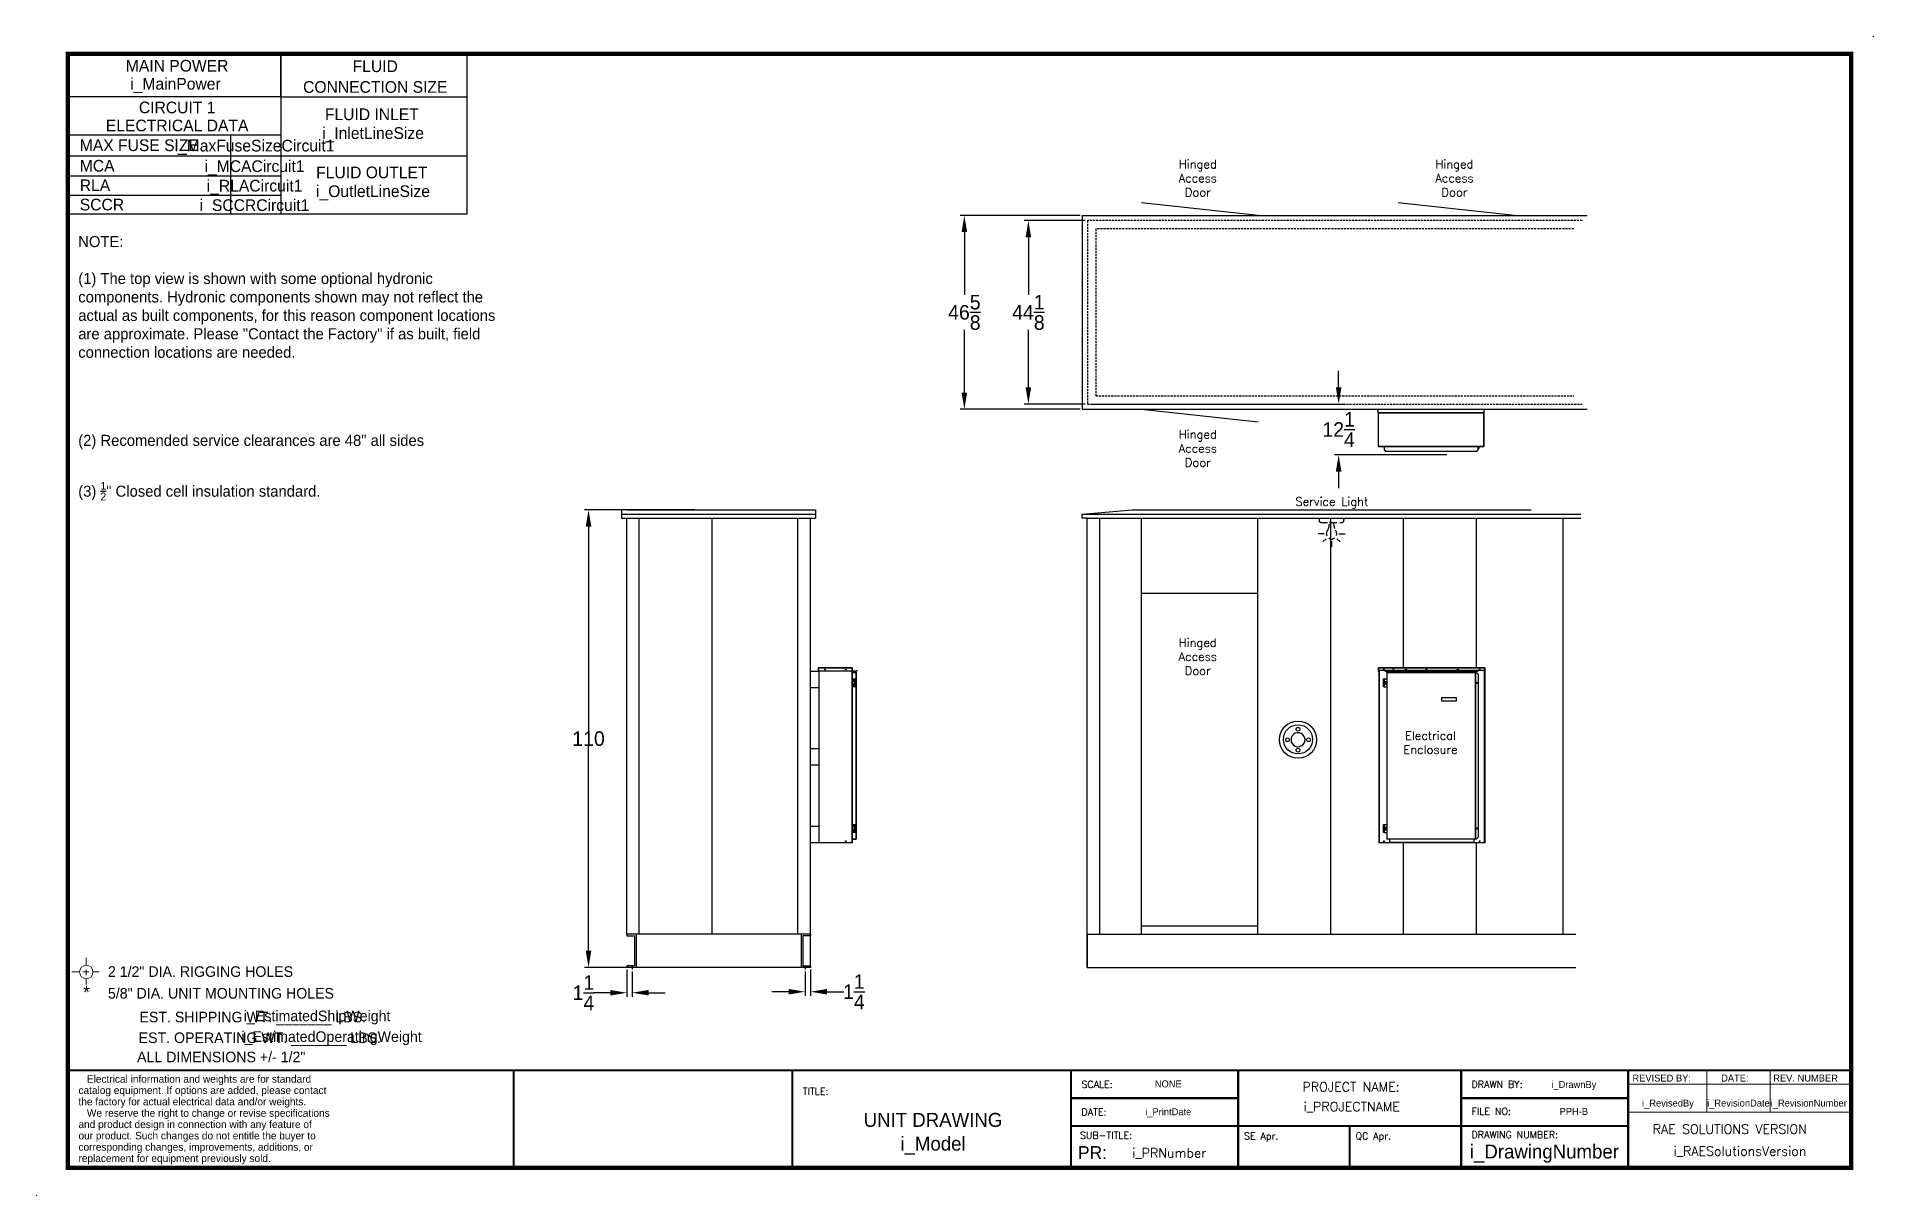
# Model space of a CAD drawing. Header units: inches. Extents: x 2163 to 2605, y 1222 to 1501.
import ezdxf
from ezdxf.enums import TextEntityAlignment as Align

# ---------------------------------------------------------------- set-up
doc = ezdxf.new("R2010")
doc.units = ezdxf.units.IN
doc.header["$MEASUREMENT"] = 0
doc.header["$PDSIZE"] = -1
doc.linetypes.add('HIDDENX2', pattern=[0.75, 0.5, -0.25])
doc.styles.add('SIMPLEX', font='SIMPLEX')
doc.styles.add('TCF_DIMENSION', font='simplex.shx')
doc.dimstyles.new('General Dimension', dxfattribs={"dimtxt": 3.5, "dimasz": 4, "dimexe": 1, "dimexo": 0.5, "dimgap": 0.09, "dimtad": 0, "dimtih": 1, "dimtoh": 1, "dimdec": 3, "dimzin": 0, "dimdsep": 46, "dimlunit": 5, "dimtxsty": 'Standard', "dimcen": 0.09, "dimadec": 0, "dimazin": 0, "dimtfac": 1, "dimtdec": 3, "dimtofl": 0, "dimtmove": 0, "dimatfit": 3, "dimfxl": 1, "dimtolj": 1, "dimtzin": 0, "dimarcsym": 0})

msp = doc.modelspace()

# ---------------------------------------------------------------- texts
at = {"color": 0, "lineweight": 25}
for s, height, p in [('MAIN POWER', 2.81243, (2197.1359, 1492.3329)), ('FLUID', 2.81243, (2244.7382, 1492.2167)), ('i_MainPower', 2.812426, (2196.7253, 1487.9979)), ('CONNECTION SIZE', 2.812426, (2244.7382, 1487.2347)), ('CIRCUIT 1', 2.81243, (2197.1359, 1482.3076)), ('FLUID INLET', 2.812426, (2243.9207, 1480.6652)), ('ELECTRICAL DATA', 2.812426, (2197.1359, 1477.9726)), ('i_InletLineSize', 2.812426, (2244.2054, 1476.1506)), ('i_MaxFuseSizeCircuit1', 2.812426, (2215.7306, 1473.1324)), ('i_MCACircuit1', 2.812426, (2215.7306, 1468.1928)), ('FLUID OUTLET', 2.812426, (2243.9189, 1466.6905)), ('i_RLACircuit1', 2.812426, (2215.7306, 1463.5054)), ('i_OutletLineSize', 2.812426, (2244.2036, 1462.1759)), ('i_SCCRCircuit1', 2.812426, (2215.7306, 1458.818))]:
    msp.add_text(s, height=height, dxfattribs=at).set_placement(p, align=Align.CENTER)
for s, height, p in [('MAX FUSE SIZE', 2.812426, (2173.7416, 1473.2272)), ('MCA', 2.81243, (2173.7416, 1468.2876)), ('RLA', 2.81243, (2173.7416, 1463.6003)), ('SCCR', 2.81243, (2173.7416, 1458.9617))]:
    msp.add_text(s, height=height, dxfattribs=at).set_placement(p)
at = {"color": 0, "linetype": 'Continuous', "lineweight": 20}
for s, height, p in [('2 1/2" DIA. RIGGING HOLES', 2.544159, (2180.5049, 1274.6965)), ('5/8" DIA. UNIT MOUNTING HOLES', 2.544159, (2180.5049, 1269.4781)), ('   Electrical information and weights are for standard', 1.812714, (2173.4283, 1249.2484)), ('REVISED BY:', 1.673789, (2546.8203, 1249.5244)), ('DATE:', 1.67379, (2568.1349, 1249.5244)), ('REV. NUMBER', 1.673789, (2580.6517, 1249.5244)), ('the factory for actual electrical data and/or weights.', 1.812714, (2173.4283, 1243.8102)), ('catalog equipment. If options are added, please contact', 1.812714, (2173.4283, 1246.5293)), ('and product design in connection with any feature of', 1.812714, (2173.4283, 1238.3378)), ('   We reserve the right to change or revise specifications', 1.812714, (2173.4283, 1241.0569)), ('our product. Such changes do not entitle the buyer to', 1.812714, (2173.4283, 1235.6187)), ('corresponding changes, improvements, additions, or ', 1.812714, (2173.4283, 1232.8997)), ('replacement for equipment previously sold.', 1.812714, (2173.4283, 1230.1806))]:
    msp.add_text(s, height=height, dxfattribs=at).set_placement(p)
for s, height, p in [('*', 3.1311, (2175.371, 1269.434)), ('i_EstimatedShipWeight', 2.547079, (2230.7745, 1264.0388)), ('EST. SHIPPING WT. _______ LBS.', 2.544159, (2215.311, 1263.7609)), ('EST. OPERATING WT. _______ LBS.', 2.544159, (2217.0004, 1258.7844)), ('i_EstimatedOperatingWeight', 2.544159, (2234.2557, 1259.0623)), ('ALL DIMENSIONS +/- 1/2"', 2.544159, (2207.7365, 1254.1671)), ('NONE', 1.67379, (2435.2835, 1248.1267)), ('i_DrawnBy', 1.67379, (2532.7396, 1247.9832)), ('i_RevisedBy', 1.673789, (2555.3504, 1243.5227)), ('i_RevisionDate', 1.673789, (2572.2857, 1243.5227)), ('i_RevisionNumber', 1.673789, (2589.1885, 1243.5227)), ('UNIT DRAWING', 3.347578, (2378.7531, 1238.636)), ('i_PrintDate', 1.673789, (2435.2835, 1241.4316)), ('PPH-B', 1.67379, (2532.7396, 1241.5073)), ('i_Model', 3.34758, (2378.7531, 1232.9306)), ('i_DrawingNumber', 3.347578, (2525.669, 1231.0295))]:
    msp.add_text(s, height=height, dxfattribs=at).set_placement(p, align=Align.CENTER)
at = {"color": 0, "linetype": 'Continuous', "lineweight": 20, "style": 'SIMPLEX'}
for s, height, p in [('SCALE:', 1.67379, (2414.4232, 1248.0383)), ('DRAWN BY:', 1.67379, (2508.1554, 1248.0383)), ('TITLE:', 1.67379, (2347.4716, 1246.3645)), ('DATE:', 1.67379, (2414.4232, 1241.3431)), ('FILE NO:', 1.67379, (2508.1554, 1241.505)), ('SUB-TITLE:', 1.67379, (2414.0605, 1235.7525)), ('SE Apr.', 1.67379, (2453.5066, 1235.5969)), ('QC Apr.', 1.67379, (2480.2873, 1235.5969)), ('DRAWING NUMBER:', 1.673789, (2508.1554, 1235.9557)), ('RAE SOLUTIONS VERSION', 2.222792, (2551.6838, 1236.9678))]:
    msp.add_text(s, height=height, dxfattribs=at).set_placement(p)
for s, height, p in [('PROJECT NAME:', 2.222792, (2479.2003, 1247.1458)), ('i_PROJECTNAME', 2.222792, (2479.3693, 1242.3881)), ('i_PRNumber', 2.22279, (2435.5182, 1231.2558)), ('i_RAESolutionsVersion', 2.222792, (2572.6515, 1231.6863))]:
    msp.add_text(s, height=height, dxfattribs=at).set_placement(p, align=Align.CENTER)
at = {"color": 0, "linetype": 'Continuous', "lineweight": 20}
msp.add_text('PR:', height=3.13835, dxfattribs=at).set_placement((2420.5677, 1230.869), align=Align.RIGHT)
at = {"color": 0, "linetype": 'Continuous', "char_height": 2.025, "attachment_point": 8, "style": 'TCF_DIMENSION'}
for s, insert in [('Hinged\\PAccess\\PDoor', (2442.3935, 1462.3201)), ('Hinged\\PAccess\\PDoor', (2504.0576, 1462.3201)), ('Hinged\\PAccess\\PDoor', (2442.3935, 1397.3542)), ('Service Light', (2474.5916, 1387.2824)), ('Hinged\\PAccess\\PDoor', (2442.3666, 1347.2937)), ('Electrical\\PEnclosure', (2498.3039, 1328.3244)), ('Electrical\\PEnclosure', (2498.3039, 1328.3244))]:
    msp.add_mtext(s, dxfattribs=dict(at, insert=insert))
at = {"color": 0, "linetype": 'Continuous', "width": 100.233515, "attachment_point": 1}
for s, insert, char_height in [('NOTE:\\P \\P(1) The top view is shown with some optional hydronic components. Hydronic components shown may not reflect the actual as built components, for this reason component locations are approximate. Please "Contact the Factory" if as built, field connection locations are needed.', (2173.3711, 1452.7953), 2.6597149), (' \\P(2) Recomended service clearances are 48" all sides', (2173.3711, 1409.443), 2.659715), ('\\A1; \\P(3) {\\H0.7x;\\S1/2;}" Closed cell insulation standard.', (2173.3711, 1398.1269), 2.659715)]:
    msp.add_mtext(s, dxfattribs=dict(at, insert=insert, char_height=char_height))

# ---------------------------------------------------------------- blocks, each defined once
blk = doc.blocks.new('*D39')
at = {"color": 0, "linetype": 'Continuous', "lineweight": -2}
for p, q in [((2348.06, 1275.96), (2348.06, 1270.12)), ((2349.31, 1276.46), (2349.31, 1270.12)), ((2344.06, 1271.12), (2340.06, 1271.12)), ((2353.31, 1271.12), (2357.31, 1271.12))]:
    blk.add_line(p, q, dxfattribs=at)
at = {"color": 0, "linetype": 'Continuous'}
for points in [[(2344.06, 1271.79), (2344.06, 1270.46), (2348.06, 1271.12)], [(2353.31, 1271.79), (2353.31, 1270.46), (2349.31, 1271.12)]]:
    blk.add_solid(points, dxfattribs=at)
at = {"layer": 'Defpoints', "color": 0, "linetype": 'Continuous'}
for p in [(2348.06, 1276.46), (2349.31, 1276.96), (2349.31, 1271.12)]:
    blk.add_point(p, dxfattribs=at)
at = {"color": 0, "linetype": 'Continuous', "insert": (2359.74, 1271.12), "char_height": 3.5, "attachment_point": 5}
blk.add_mtext('\\A1;1{\\H1x;\\S1/4;}', dxfattribs=at)
blk = doc.blocks.new('*D40')
at = {"color": 0, "linetype": 'Continuous', "lineweight": -2}
for p, q in [((2305.19, 1276.46), (2305.19, 1269.88)), ((2306.44, 1275.96), (2306.44, 1269.88)), ((2301.19, 1270.88), (2297.19, 1270.88)), ((2310.44, 1270.88), (2314.44, 1270.88))]:
    blk.add_line(p, q, dxfattribs=at)
at = {"color": 0, "linetype": 'Continuous'}
for points in [[(2301.19, 1271.55), (2301.19, 1270.21), (2305.19, 1270.88)], [(2310.44, 1271.55), (2310.44, 1270.21), (2306.44, 1270.88)]]:
    blk.add_solid(points, dxfattribs=at)
at = {"layer": 'Defpoints', "color": 0, "linetype": 'Continuous'}
for p in [(2305.19, 1276.96), (2306.44, 1276.46), (2305.19, 1270.88)]:
    blk.add_point(p, dxfattribs=at)
at = {"color": 0, "linetype": 'Continuous', "insert": (2294.76, 1270.88), "char_height": 3.5, "attachment_point": 5}
blk.add_mtext('\\A1;1{\\H1x;\\S1/4;}', dxfattribs=at)
blk = doc.blocks.new('*D46')
at = {"color": 0, "lineweight": -2}
for p, q in [((2321.56, 1386.96), (2294.98, 1386.96)), ((2295.98, 1382.96), (2295.98, 1333.8)), ((2295.98, 1280.96), (2295.98, 1330.12)), ((2321.56, 1276.96), (2294.98, 1276.96))]:
    blk.add_line(p, q, dxfattribs=at)
at = {"color": 0}
for points in [[(2295.31, 1382.96), (2296.65, 1382.96), (2295.98, 1386.96)], [(2295.31, 1280.96), (2296.65, 1280.96), (2295.98, 1276.96)]]:
    blk.add_solid(points, dxfattribs=at)
at = {"layer": 'Defpoints', "color": 0}
for p in [(2322.06, 1386.96), (2295.98, 1276.96), (2322.06, 1276.96)]:
    blk.add_point(p, dxfattribs=at)
at = {"color": 0, "insert": (2295.98, 1331.96), "char_height": 3.5, "attachment_point": 5}
blk.add_mtext('\\A1;110', dxfattribs=at)
blk = doc.blocks.new('*D48')
at = {"color": 0, "lineweight": -2}
for p, q in [((2476.22, 1416.4), (2476.22, 1420.4)), ((2417.16, 1412.4), (2477.22, 1412.4)), ((2502.25, 1400.18), (2475.22, 1400.18)), ((2476.22, 1396.18), (2476.22, 1392.18))]:
    blk.add_line(p, q, dxfattribs=at)
at = {"color": 0}
for points in [[(2475.55, 1416.4), (2476.89, 1416.4), (2476.22, 1412.4)], [(2475.55, 1396.18), (2476.89, 1396.18), (2476.22, 1400.18)]]:
    blk.add_solid(points, dxfattribs=at)
at = {"layer": 'Defpoints', "color": 0}
for p in [(2416.66, 1412.4), (2476.22, 1400.18), (2502.75, 1400.18)]:
    blk.add_point(p, dxfattribs=at)
at = {"color": 0, "insert": (2476.22, 1406.29), "char_height": 3.5, "attachment_point": 5}
blk.add_mtext('\\A1;12{\\H1x;\\S1/4;}', dxfattribs=at)
blk = doc.blocks.new('*D49')
at = {"color": 0, "lineweight": -2}
for p, q in [((2415.35, 1456.52), (2400.68, 1456.52)), ((2401.68, 1452.52), (2401.68, 1438.63)), ((2401.68, 1416.4), (2401.68, 1430.29)), ((2415.35, 1412.4), (2400.68, 1412.4))]:
    blk.add_line(p, q, dxfattribs=at)
at = {"color": 0}
for points in [[(2401.01, 1452.52), (2402.34, 1452.52), (2401.68, 1456.52)], [(2401.01, 1416.4), (2402.34, 1416.4), (2401.68, 1412.4)]]:
    blk.add_solid(points, dxfattribs=at)
at = {"layer": 'Defpoints', "color": 0}
for p in [(2415.85, 1456.52), (2401.68, 1412.4), (2415.85, 1412.4)]:
    blk.add_point(p, dxfattribs=at)
at = {"color": 0, "insert": (2401.68, 1434.46), "char_height": 3.5, "attachment_point": 5}
blk.add_mtext('\\A1;44{\\H1x;\\S1/8;}', dxfattribs=at)
blk = doc.blocks.new('*D50')
at = {"color": 0, "lineweight": -2}
for p, q in [((2414.1, 1457.77), (2385.29, 1457.77)), ((2386.29, 1453.77), (2386.29, 1438.63)), ((2386.29, 1415.15), (2386.29, 1430.29)), ((2414.1, 1411.15), (2385.29, 1411.15))]:
    blk.add_line(p, q, dxfattribs=at)
at = {"color": 0}
for points in [[(2385.63, 1453.77), (2386.96, 1453.77), (2386.29, 1457.77)], [(2385.63, 1415.15), (2386.96, 1415.15), (2386.29, 1411.15)]]:
    blk.add_solid(points, dxfattribs=at)
at = {"layer": 'Defpoints', "color": 0}
for p in [(2414.6, 1457.77), (2386.29, 1411.15), (2414.6, 1411.15)]:
    blk.add_point(p, dxfattribs=at)
at = {"color": 0, "insert": (2386.29, 1434.46), "char_height": 3.5, "attachment_point": 5}
blk.add_mtext('\\A1;46{\\H1x;\\S5/8;}', dxfattribs=at)

# ---------------------------------------------------------------- dimensions: what is measured, and where the dimension line sits
at = {"color": 0}
for base, p1, p2, picture, middle in [((2386.2924, 1411.1477), (2414.6014, 1457.7727), (2414.6014, 1411.1477), '*D50', (2386.2924, 1434.4602)), ((2401.677, 1412.3977), (2415.8514, 1456.5227), (2415.8514, 1412.3977), '*D49', (2401.677, 1434.4602)), ((2476.2195, 1400.1797), (2416.6644, 1412.3977), (2502.7529, 1400.1797), '*D48', (2476.2195, 1406.2887)), ((2295.9803, 1276.9578), (2322.062, 1386.9578), (2322.062, 1276.9578), '*D46', (2295.9803, 1331.9578))]:
    dim = msp.add_linear_dim(base=base, p1=p1, p2=p2, angle=90, dimstyle='General Dimension', dxfattribs=at)
    dim.commit()
    dim.dimension.update_dxf_attribs({"geometry": picture, "text_midpoint": middle})
at = {"color": 0, "linetype": 'Continuous'}
for base, p1, p2, picture, middle in [((2305.187, 1270.879), (2306.437, 1276.4578), (2305.187, 1276.9578), '*D40', (2294.7636, 1270.879)), ((2349.312, 1271.1229), (2348.062, 1276.4578), (2349.312, 1276.9578), '*D39', (2359.7353, 1271.1229))]:
    dim = msp.add_linear_dim(base=base, p1=p1, p2=p2, dimstyle='General Dimension', dxfattribs=at)
    dim.commit()
    dim.dimension.update_dxf_attribs({"geometry": picture, "text_midpoint": middle})

# ---------------------------------------------------------------- linework, layer by layer
at = {"color": 0, "lineweight": 25}
for p, q in [((2222.044, 1496.596), (2222.044, 1458.1167)), ((2222.044, 1486.294), (2222.044, 1496.596)), ((2266.8074, 1458.1167), (2266.8074, 1496.6139)), ((2222.044, 1486.294), (2170.8869, 1486.294)), ((2222.044, 1486.294), (2266.8074, 1486.294)), ((2222.044, 1477.0173), (2171.1677, 1477.0173)), ((2209.9298, 1477.0173), (2209.9298, 1458.1167)), ((2171.1532, 1472.1054), (2222.044, 1472.1054)), ((2222.044, 1472.1054), (2266.8074, 1472.1054)), ((2171.039, 1467.2986), (2222.044, 1467.2986)), ((2170.8028, 1462.6218), (2222.044, 1462.6218)), ((2170.8107, 1458.1167), (2222.044, 1458.1167)), ((2222.044, 1458.1167), (2266.8074, 1458.1167))]:
    msp.add_line(p, q, dxfattribs=at)
at = {"color": 0}
for p, q in [((2456.8514, 1457.7727), (2428.8514, 1460.7727)), ((2518.5155, 1457.7727), (2490.5155, 1460.7727)), ((2414.6014, 1457.7727), (2414.6014, 1411.1477)), ((2414.6014, 1457.7727), (2535.9764, 1457.7727)), ((2414.6014, 1411.1477), (2535.9764, 1411.1477)), ((2428.8514, 1411.1477), (2456.8514, 1408.1477)), ((2485.7488, 1410.322), (2485.7488, 1411.1477)), ((2511.2176, 1410.322), (2511.2176, 1411.1477)), ((2303.937, 1386.9578), (2303.937, 1384.9578)), ((2303.937, 1385.9578), (2350.562, 1385.9578)), ((2305.187, 1386.9578), (2350.562, 1386.9578)), ((2350.562, 1386.9578), (2350.562, 1384.9578)), ((2414.5745, 1385.9578), (2426.5745, 1386.9578)), ((2414.5745, 1385.9578), (2426.5745, 1386.9578)), ((2414.5745, 1384.9578), (2414.5745, 1385.9578)), ((2414.5745, 1385.9578), (2426.5745, 1385.9578)), ((2414.5745, 1384.9578), (2414.5745, 1385.9578)), ((2414.5745, 1385.9578), (2534.4495, 1385.9578)), ((2414.5745, 1385.9578), (2426.5745, 1385.9578)), ((2426.5745, 1386.9578), (2522.4495, 1386.9578)), ((2303.937, 1384.9578), (2350.562, 1384.9578)), ((2305.187, 1284.9578), (2305.187, 1384.9578)), ((2308.187, 1284.9578), (2308.187, 1384.9578)), ((2325.687, 1284.9578), (2325.687, 1384.9578)), ((2346.312, 1284.9578), (2346.312, 1384.9578)), ((2349.312, 1284.9578), (2349.312, 1384.9578)), ((2415.8245, 1384.9578), (2414.5745, 1384.9578)), ((2415.8245, 1384.9578), (2414.5745, 1384.9578)), ((2415.8245, 1276.9578), (2415.8245, 1384.9578)), ((2415.8245, 1278.9578), (2415.8245, 1384.9578)), ((2415.8245, 1384.9578), (2534.4495, 1384.9578)), ((2418.8245, 1284.9578), (2418.8245, 1384.9578)), ((2418.8245, 1284.9578), (2418.8245, 1384.9578)), ((2428.8245, 1284.9578), (2428.8245, 1384.9578)), ((2428.8245, 1284.9578), (2428.8245, 1384.9578)), ((2456.8245, 1284.9578), (2456.8245, 1384.9578)), ((2456.8245, 1284.9578), (2456.8245, 1384.9578)), ((2474.3245, 1284.9578), (2474.3245, 1384.9578)), ((2474.3245, 1284.9578), (2474.3245, 1384.9578)), ((2491.8245, 1348.9578), (2491.8245, 1384.9578)), ((2491.8245, 1348.9578), (2491.8245, 1384.9578)), ((2509.3245, 1348.9578), (2509.3245, 1384.9578)), ((2509.3245, 1348.9578), (2509.3245, 1384.9578)), ((2530.1995, 1284.9578), (2530.1995, 1384.9578)), ((2428.8245, 1366.9578), (2456.8245, 1366.9578)), ((2428.8245, 1366.9578), (2456.8245, 1366.9578)), ((2349.312, 1348.2078), (2351.312, 1348.2078)), ((2351.312, 1348.2078), (2351.312, 1344.2078)), ((2351.312, 1344.2078), (2349.312, 1344.2078)), ((2349.312, 1276.9578), (2349.312, 1336.9578)), ((2349.312, 1329.5828), (2351.312, 1329.5828)), ((2351.312, 1325.5828), (2349.312, 1325.5828)), ((2349.312, 1310.9578), (2351.312, 1310.9578)), ((2351.312, 1310.9578), (2351.312, 1306.9578)), ((2351.312, 1306.9578), (2349.312, 1306.9578)), ((2491.8245, 1284.9578), (2491.8245, 1306.9578)), ((2509.3245, 1284.9578), (2509.3245, 1306.9578)), ((2509.3245, 1284.9578), (2509.3245, 1306.9578)), ((2491.8245, 1284.9578), (2491.8245, 1294.9578)), ((2428.8245, 1286.9578), (2456.8245, 1286.9578))]:
    msp.add_line(p, q, dxfattribs=at)
at = {"color": 0, "linetype": 'HIDDENX2'}
for p, q in [((2415.8514, 1456.5227), (2415.8514, 1412.3977)), ((2534.7264, 1456.5227), (2415.8514, 1456.5227)), ((2415.8514, 1456.5227), (2415.8514, 1412.3977)), ((2534.7264, 1456.5227), (2415.8514, 1456.5227)), ((2417.8514, 1454.5227), (2417.8514, 1414.3977)), ((2532.7264, 1454.5227), (2417.8514, 1454.5227)), ((2417.8514, 1454.5227), (2417.8514, 1414.3977)), ((2532.7264, 1454.5227), (2417.8514, 1454.5227)), ((2415.8514, 1412.3977), (2534.7264, 1412.3977)), ((2415.8514, 1412.3977), (2534.7264, 1412.3977)), ((2417.8514, 1414.3977), (2532.7264, 1414.3977)), ((2417.8514, 1414.3977), (2532.7264, 1414.3977)), ((2451.8514, 1412.3977), (2452.8514, 1412.3977)), ((2451.8514, 1412.3977), (2452.8514, 1412.3977))]:
    msp.add_line(p, q, dxfattribs=at)
at = {"color": 0, "linetype": 'Continuous'}
for p, q in [((2485.8245, 1410.322), (2485.7488, 1410.322)), ((2485.7488, 1410.322), (2485.7488, 1402.2547)), ((2485.8245, 1410.322), (2485.7488, 1410.322)), ((2485.7488, 1410.322), (2485.7488, 1402.2547)), ((2485.8245, 1410.3977), (2511.1419, 1410.3977)), ((2485.8245, 1410.322), (2485.8245, 1410.3977)), ((2485.8245, 1410.3977), (2511.1419, 1410.3977)), ((2485.8245, 1410.322), (2485.8245, 1410.3977)), ((2485.8245, 1410.322), (2511.1419, 1410.322)), ((2485.8245, 1402.2547), (2485.8245, 1410.322)), ((2485.8245, 1410.322), (2511.1419, 1410.322)), ((2485.8245, 1402.2547), (2485.8245, 1410.322)), ((2511.1419, 1402.2547), (2511.1419, 1410.322)), ((2511.1419, 1402.2547), (2511.1419, 1410.322)), ((2511.2176, 1402.2547), (2511.2176, 1410.322)), ((2511.2176, 1402.2547), (2511.2176, 1410.322)), ((2485.7488, 1402.2547), (2485.8245, 1402.2547)), ((2485.7488, 1402.2547), (2485.8245, 1402.2547)), ((2485.8245, 1402.2547), (2511.1419, 1402.2547)), ((2485.8245, 1402.179), (2485.8245, 1402.2547)), ((2485.8245, 1402.2547), (2511.1419, 1402.2547)), ((2485.8245, 1402.179), (2485.8245, 1402.2547)), ((2485.8245, 1402.179), (2511.1419, 1402.179)), ((2485.8245, 1402.179), (2511.1419, 1402.179)), ((2487.262, 1402.178), (2487.262, 1402.179)), ((2487.262, 1402.178), (2487.262, 1402.179)), ((2509.7044, 1402.178), (2487.262, 1402.178)), ((2487.262, 1401.2826), (2487.262, 1402.178)), ((2509.7044, 1402.178), (2487.262, 1402.178)), ((2487.262, 1401.2826), (2487.262, 1402.178)), ((2487.262, 1401.2826), (2487.515, 1401.0328)), ((2487.262, 1401.2826), (2487.515, 1401.0328)), ((2509.4514, 1401.0328), (2487.515, 1401.0328)), ((2509.4514, 1401.0328), (2487.515, 1401.0328)), ((2509.4514, 1401.0328), (2509.7044, 1401.2826)), ((2509.4514, 1401.0328), (2509.7044, 1401.2826)), ((2509.7044, 1402.179), (2509.7044, 1402.178)), ((2509.7044, 1402.179), (2509.7044, 1402.178)), ((2509.7044, 1402.178), (2509.7044, 1401.2826)), ((2509.7044, 1402.178), (2509.7044, 1401.2826)), ((2509.7985, 1401.5633), (2509.7044, 1401.5633)), ((2509.7985, 1401.5633), (2509.7044, 1401.5633)), ((2509.9235, 1401.6883), (2509.7985, 1401.5633)), ((2509.9235, 1401.6883), (2509.7985, 1401.5633)), ((2509.8129, 1402.179), (2509.9235, 1402.0683)), ((2509.8129, 1402.179), (2509.9235, 1402.0683)), ((2509.9235, 1402.0683), (2509.9235, 1402.179)), ((2509.9235, 1402.0683), (2509.9235, 1402.179)), ((2509.9235, 1402.0683), (2509.9235, 1401.6883)), ((2509.9235, 1402.0683), (2509.9235, 1401.6883)), ((2511.1419, 1402.2547), (2511.2176, 1402.2547)), ((2511.1419, 1402.179), (2511.1419, 1402.2547)), ((2511.1419, 1402.2547), (2511.2176, 1402.2547)), ((2511.1419, 1402.179), (2511.1419, 1402.2547)), ((2351.2773, 1348.8821), (2351.2026, 1348.8821)), ((2351.2026, 1348.8821), (2351.2026, 1348.2078)), ((2351.2773, 1348.8821), (2351.2026, 1348.8821)), ((2351.2026, 1348.8821), (2351.2026, 1348.2078)), ((2351.2026, 1348.2078), (2351.2773, 1348.2078)), ((2351.2026, 1348.2078), (2351.2773, 1348.2078)), ((2351.2773, 1348.8821), (2351.2773, 1348.2078)), ((2351.2773, 1348.8821), (2351.2773, 1348.2078)), ((2351.2783, 1348.8821), (2351.2783, 1348.9578)), ((2351.2783, 1348.8821), (2351.2783, 1348.9578)), ((2351.2783, 1348.2078), (2351.2783, 1348.8821)), ((2351.2783, 1348.2078), (2351.2783, 1348.8821)), ((2359.3457, 1348.9578), (2351.312, 1348.9578)), ((2359.3457, 1348.9578), (2351.312, 1348.9578)), ((2359.3457, 1348.8821), (2351.312, 1348.8821)), ((2359.3457, 1348.8821), (2351.312, 1348.8821)), ((2359.3457, 1348.2078), (2351.312, 1348.2078)), ((2351.312, 1348.2078), (2351.312, 1306.9578)), ((2359.3457, 1348.2078), (2351.312, 1348.2078)), ((2351.312, 1348.2078), (2351.312, 1306.9578)), ((2359.2363, 1348.2078), (2359.2363, 1332.2044)), ((2359.2363, 1348.2078), (2359.2363, 1332.2044)), ((2359.312, 1348.2078), (2359.312, 1332.2411)), ((2359.312, 1348.2078), (2359.312, 1332.2411)), ((2360.2363, 1347.9829), (2359.312, 1347.9829)), ((2360.2363, 1347.9829), (2359.312, 1347.9829)), ((2360.2363, 1347.9082), (2359.312, 1347.9082)), ((2360.2363, 1347.9082), (2359.312, 1347.9082)), ((2359.312, 1347.9072), (2360.2363, 1347.9072)), ((2359.312, 1347.9072), (2360.2363, 1347.9072)), ((2359.3457, 1348.9578), (2359.3457, 1348.8821)), ((2359.3457, 1348.9578), (2359.3457, 1348.8821)), ((2359.3457, 1348.8821), (2359.3457, 1348.2078)), ((2359.3457, 1348.8821), (2359.3457, 1348.2078)), ((2359.4214, 1348.8821), (2359.3467, 1348.8821)), ((2359.3467, 1348.345), (2359.3467, 1348.8821)), ((2359.4214, 1348.8821), (2359.3467, 1348.8821)), ((2359.3467, 1348.345), (2359.3467, 1348.8821)), ((2359.3467, 1348.345), (2359.4214, 1348.345)), ((2359.3467, 1348.345), (2359.4214, 1348.345)), ((2359.407, 1345.7254), (2359.407, 1346.3554)), ((2359.407, 1346.3554), (2359.532, 1346.3554)), ((2359.407, 1345.7254), (2359.407, 1346.3554)), ((2359.407, 1346.3554), (2359.532, 1346.3554)), ((2359.4223, 1348.344), (2359.4191, 1348.2694)), ((2359.4223, 1348.344), (2359.4191, 1348.2694)), ((2359.4191, 1348.2694), (2360.3145, 1348.2303)), ((2359.4191, 1348.2694), (2360.3145, 1348.2303)), ((2359.4214, 1348.345), (2359.4214, 1348.8821)), ((2359.4214, 1348.345), (2359.4214, 1348.8821)), ((2359.4223, 1348.344), (2360.3177, 1348.3049)), ((2359.4223, 1348.344), (2360.3177, 1348.3049)), ((2359.532, 1346.3554), (2359.532, 1345.7254)), ((2359.532, 1346.3554), (2359.912, 1346.3554)), ((2359.532, 1346.3554), (2359.532, 1345.7254)), ((2359.532, 1346.3554), (2359.912, 1346.3554)), ((2359.912, 1345.7254), (2359.912, 1346.3554)), ((2359.912, 1346.3554), (2360.037, 1346.3554)), ((2359.912, 1345.7254), (2359.912, 1346.3554)), ((2359.912, 1346.3554), (2360.037, 1346.3554)), ((2360.037, 1346.3554), (2360.037, 1345.7254)), ((2360.037, 1346.3554), (2360.037, 1345.7254)), ((2360.2363, 1347.9082), (2360.2363, 1347.9829)), ((2360.2363, 1347.9082), (2360.2363, 1347.9829)), ((2360.2363, 1347.9072), (2360.2363, 1307.8711)), ((2360.2363, 1347.9072), (2360.312, 1347.9072)), ((2360.2363, 1347.9072), (2360.2363, 1307.8711)), ((2360.2363, 1347.9072), (2360.312, 1347.9072)), ((2360.312, 1347.9072), (2360.312, 1307.8711)), ((2360.312, 1347.9072), (2360.312, 1307.8711)), ((2360.3177, 1348.3049), (2360.3145, 1348.2303)), ((2360.3177, 1348.3049), (2360.3145, 1348.2303)), ((2360.5642, 1348.2194), (2360.3145, 1348.2303)), ((2360.5642, 1348.2194), (2360.3145, 1348.2303)), ((2360.5675, 1348.294), (2360.3177, 1348.3049)), ((2360.5675, 1348.294), (2360.3177, 1348.3049)), ((2360.5675, 1348.294), (2360.5642, 1348.2194)), ((2360.5675, 1348.294), (2360.5642, 1348.2194)), ((2485.8235, 1348.8821), (2485.7488, 1348.8821)), ((2485.7488, 1348.8821), (2485.7488, 1348.2078)), ((2485.8235, 1348.8821), (2485.7488, 1348.8821)), ((2485.7488, 1348.8821), (2485.7488, 1348.2078)), ((2485.7488, 1348.2078), (2485.8235, 1348.2078)), ((2485.7488, 1348.2078), (2485.8235, 1348.2078)), ((2485.8235, 1348.8821), (2485.8235, 1348.2078)), ((2485.8235, 1348.8821), (2485.8235, 1348.2078)), ((2511.3919, 1348.9578), (2485.8245, 1348.9578)), ((2485.8245, 1348.8821), (2485.8245, 1348.9578)), ((2511.3919, 1348.9578), (2485.8245, 1348.9578)), ((2485.8245, 1348.8821), (2485.8245, 1348.9578)), ((2511.3919, 1348.8821), (2485.8245, 1348.8821)), ((2485.8245, 1348.345), (2485.8245, 1348.8821)), ((2511.3919, 1348.8821), (2485.8245, 1348.8821)), ((2485.8245, 1348.345), (2485.8245, 1348.8821)), ((2487.262, 1348.345), (2485.8245, 1348.345)), ((2485.8245, 1348.345), (2485.8245, 1348.2078)), ((2487.262, 1348.345), (2485.8245, 1348.345)), ((2485.8245, 1348.345), (2485.8245, 1348.2078)), ((2485.8582, 1348.2078), (2485.8245, 1348.2078)), ((2485.8582, 1348.2078), (2485.8245, 1348.2078)), ((2485.8582, 1348.345), (2485.8582, 1306.9578)), ((2485.8582, 1348.345), (2485.8582, 1306.9578)), ((2485.9339, 1348.345), (2485.9339, 1306.9578)), ((2485.9339, 1348.345), (2485.9339, 1306.9578)), ((2487.0429, 1345.7254), (2487.0429, 1346.3554)), ((2487.0429, 1346.3554), (2487.1679, 1346.3554)), ((2487.0429, 1345.7254), (2487.0429, 1346.3554)), ((2487.0429, 1346.3554), (2487.1679, 1346.3554)), ((2487.1679, 1346.3554), (2487.1679, 1345.7254)), ((2487.1679, 1346.3554), (2487.7679, 1346.3554)), ((2487.1679, 1346.3554), (2487.1679, 1345.7254)), ((2487.1679, 1346.3554), (2487.7679, 1346.3554)), ((2509.9544, 1348.345), (2487.262, 1348.345)), ((2487.262, 1348.345), (2487.262, 1348.344)), ((2509.9544, 1348.345), (2487.262, 1348.345)), ((2487.262, 1348.345), (2487.262, 1348.344)), ((2487.262, 1348.344), (2487.262, 1348.3049)), ((2487.262, 1348.344), (2509.9544, 1348.344)), ((2487.262, 1348.344), (2487.262, 1348.3049)), ((2487.262, 1348.344), (2509.9544, 1348.344)), ((2487.515, 1348.294), (2487.262, 1348.3049)), ((2487.262, 1348.3049), (2487.262, 1348.2303)), ((2487.515, 1348.294), (2487.262, 1348.3049)), ((2487.262, 1348.3049), (2487.262, 1348.2303)), ((2487.515, 1348.2194), (2487.262, 1348.2303)), ((2487.515, 1348.2194), (2487.262, 1348.2303)), ((2487.515, 1348.294), (2509.7014, 1348.294)), ((2487.515, 1348.294), (2487.515, 1348.2194)), ((2487.515, 1348.294), (2509.7014, 1348.294)), ((2487.515, 1348.294), (2487.515, 1348.2194)), ((2487.515, 1348.2194), (2509.7014, 1348.2194)), ((2487.515, 1348.2194), (2509.7014, 1348.2194)), ((2487.7679, 1347.9072), (2487.7679, 1307.8711)), ((2487.7679, 1347.9072), (2487.8436, 1347.9072)), ((2487.7679, 1347.9072), (2487.7679, 1307.8711)), ((2487.7679, 1347.9072), (2487.8436, 1347.9072)), ((2487.8436, 1347.9829), (2509.0291, 1347.9829)), ((2487.8436, 1347.9072), (2487.8436, 1347.9829)), ((2487.8436, 1347.9829), (2509.0291, 1347.9829)), ((2487.8436, 1347.9072), (2487.8436, 1347.9829)), ((2487.8436, 1347.9072), (2487.8436, 1307.8711)), ((2487.8436, 1347.9072), (2509.0291, 1347.9072)), ((2487.8436, 1347.9072), (2487.8436, 1307.8711)), ((2487.8436, 1347.9072), (2509.0291, 1347.9072)), ((2488.4075, 1348.2194), (2488.4075, 1347.9829)), ((2488.4075, 1348.2194), (2488.4075, 1347.9829)), ((2508.8089, 1347.9829), (2508.8089, 1348.2194)), ((2508.8089, 1347.9829), (2508.8089, 1348.2194)), ((2509.0291, 1347.9829), (2509.0291, 1347.9072)), ((2509.0291, 1347.9829), (2509.0291, 1347.9072)), ((2509.0291, 1347.9072), (2509.0291, 1307.8711)), ((2509.0291, 1347.9072), (2509.1048, 1347.9072)), ((2509.0291, 1347.9072), (2509.0291, 1307.8711)), ((2509.0291, 1347.9072), (2509.1048, 1347.9072)), ((2509.1048, 1347.9072), (2509.1048, 1307.8711)), ((2509.1058, 1347.9072), (2509.1048, 1347.9072)), ((2509.1048, 1347.9072), (2509.1048, 1307.8711)), ((2509.1058, 1347.9072), (2509.1048, 1347.9072)), ((2509.1058, 1307.8711), (2509.1058, 1347.9072)), ((2509.3426, 1347.9072), (2509.1058, 1347.9072)), ((2509.1058, 1307.8711), (2509.1058, 1347.9072)), ((2509.3426, 1347.9072), (2509.1058, 1347.9072)), ((2509.3426, 1347.9072), (2509.8426, 1347.4072)), ((2509.3426, 1347.9072), (2509.8426, 1347.4072)), ((2509.9544, 1348.3049), (2509.7014, 1348.294)), ((2509.9544, 1348.3049), (2509.7014, 1348.294)), ((2509.7014, 1348.294), (2509.7014, 1348.2194)), ((2509.7014, 1348.294), (2509.7014, 1348.2194)), ((2509.9544, 1348.2303), (2509.7014, 1348.2194)), ((2509.9544, 1348.2303), (2509.7014, 1348.2194)), ((2509.8426, 1308.3711), (2509.8426, 1347.4072)), ((2509.8426, 1308.3711), (2509.8426, 1347.4072)), ((2509.9544, 1348.344), (2509.9544, 1348.345)), ((2511.3919, 1348.345), (2509.9544, 1348.345)), ((2509.9544, 1348.344), (2509.9544, 1348.345)), ((2511.3919, 1348.345), (2509.9544, 1348.345)), ((2509.9544, 1348.3049), (2509.9544, 1348.344)), ((2509.9544, 1348.3049), (2509.9544, 1348.344)), ((2509.9544, 1348.3049), (2509.9544, 1348.2303)), ((2509.9544, 1348.3049), (2509.9544, 1348.2303)), ((2511.2825, 1306.9578), (2511.2825, 1348.345)), ((2511.2825, 1306.9578), (2511.2825, 1348.345)), ((2511.3582, 1348.345), (2511.3582, 1306.9578)), ((2511.3582, 1348.345), (2511.3582, 1306.9578)), ((2511.3919, 1348.2078), (2511.3582, 1348.2078)), ((2511.3919, 1348.2078), (2511.3582, 1348.2078)), ((2511.3919, 1348.8821), (2511.3919, 1348.9578)), ((2511.3919, 1348.8821), (2511.3919, 1348.9578)), ((2511.3919, 1348.345), (2511.3919, 1348.8821)), ((2511.3919, 1348.345), (2511.3919, 1348.8821)), ((2511.3919, 1348.345), (2511.3919, 1348.2078)), ((2511.3919, 1348.345), (2511.3919, 1348.2078)), ((2511.3929, 1348.8821), (2511.4676, 1348.8821)), ((2511.3929, 1348.2078), (2511.3929, 1348.8821)), ((2511.3929, 1348.8821), (2511.4676, 1348.8821)), ((2511.3929, 1348.2078), (2511.3929, 1348.8821)), ((2511.4676, 1348.2078), (2511.3929, 1348.2078)), ((2511.4676, 1348.2078), (2511.3929, 1348.2078)), ((2511.4676, 1348.2078), (2511.4676, 1348.8821)), ((2511.4676, 1348.2078), (2511.4676, 1348.8821)), ((2359.912, 1345.7042), (2359.312, 1345.7042)), ((2359.912, 1345.7042), (2359.312, 1345.7042)), ((2359.912, 1345.0742), (2359.312, 1345.0742)), ((2359.912, 1345.0742), (2359.312, 1345.0742)), ((2359.532, 1345.7254), (2359.407, 1345.7254)), ((2359.532, 1345.7254), (2359.407, 1345.7254)), ((2359.407, 1344.4229), (2359.407, 1345.0529)), ((2359.407, 1345.0529), (2359.532, 1345.0529)), ((2359.407, 1344.4229), (2359.407, 1345.0529)), ((2359.407, 1345.0529), (2359.532, 1345.0529)), ((2359.532, 1344.4229), (2359.407, 1344.4229)), ((2359.532, 1344.4229), (2359.407, 1344.4229)), ((2359.912, 1345.7254), (2359.532, 1345.7254)), ((2359.912, 1345.7254), (2359.532, 1345.7254)), ((2359.532, 1345.0529), (2359.532, 1344.4229)), ((2359.532, 1345.0529), (2359.912, 1345.0529)), ((2359.532, 1345.0529), (2359.532, 1344.4229)), ((2359.532, 1345.0529), (2359.912, 1345.0529)), ((2359.912, 1344.4229), (2359.532, 1344.4229)), ((2359.912, 1344.4229), (2359.532, 1344.4229)), ((2359.5645, 1345.7254), (2359.5645, 1345.7042)), ((2359.5645, 1345.7254), (2359.5645, 1345.7042)), ((2359.5645, 1345.0742), (2359.5645, 1345.0529)), ((2359.5645, 1345.0742), (2359.5645, 1345.0529)), ((2359.8795, 1345.7042), (2359.8795, 1345.7254)), ((2359.8795, 1345.7042), (2359.8795, 1345.7254)), ((2359.8795, 1345.0529), (2359.8795, 1345.0742)), ((2359.8795, 1345.0529), (2359.8795, 1345.0742)), ((2360.037, 1345.7254), (2359.912, 1345.7254)), ((2360.037, 1345.7254), (2359.912, 1345.7254)), ((2359.912, 1345.0742), (2359.912, 1345.7042)), ((2359.912, 1345.7042), (2360.037, 1345.7042)), ((2359.912, 1345.0742), (2359.912, 1345.7042)), ((2359.912, 1345.7042), (2360.037, 1345.7042)), ((2360.037, 1345.0742), (2359.912, 1345.0742)), ((2360.037, 1345.0742), (2359.912, 1345.0742)), ((2359.912, 1344.4229), (2359.912, 1345.0529)), ((2359.912, 1345.0529), (2360.037, 1345.0529)), ((2359.912, 1344.4229), (2359.912, 1345.0529)), ((2359.912, 1345.0529), (2360.037, 1345.0529)), ((2360.037, 1344.4229), (2359.912, 1344.4229)), ((2360.037, 1344.4229), (2359.912, 1344.4229)), ((2360.037, 1345.7042), (2360.037, 1345.0742)), ((2360.037, 1345.7042), (2360.037, 1345.0742)), ((2360.037, 1345.0529), (2360.037, 1344.4229)), ((2360.037, 1345.0529), (2360.037, 1344.4229)), ((2487.1679, 1345.7254), (2487.0429, 1345.7254)), ((2487.1679, 1345.7254), (2487.0429, 1345.7254)), ((2487.0429, 1345.0742), (2487.0429, 1345.7042)), ((2487.0429, 1345.7042), (2487.1679, 1345.7042)), ((2487.0429, 1345.0742), (2487.0429, 1345.7042)), ((2487.0429, 1345.7042), (2487.1679, 1345.7042)), ((2487.1679, 1345.0742), (2487.0429, 1345.0742)), ((2487.1679, 1345.0742), (2487.0429, 1345.0742)), ((2487.0429, 1344.4229), (2487.0429, 1345.0529)), ((2487.0429, 1345.0529), (2487.1679, 1345.0529)), ((2487.0429, 1344.4229), (2487.0429, 1345.0529)), ((2487.0429, 1345.0529), (2487.1679, 1345.0529)), ((2487.1679, 1344.4229), (2487.0429, 1344.4229)), ((2487.1679, 1344.4229), (2487.0429, 1344.4229)), ((2487.1679, 1345.7254), (2487.7679, 1345.7254)), ((2487.1679, 1345.7254), (2487.7679, 1345.7254)), ((2487.1679, 1345.7042), (2487.1679, 1345.0742)), ((2487.1679, 1345.7042), (2487.5479, 1345.7042)), ((2487.1679, 1345.7042), (2487.1679, 1345.0742)), ((2487.1679, 1345.7042), (2487.5479, 1345.7042)), ((2487.5479, 1345.0742), (2487.1679, 1345.0742)), ((2487.5479, 1345.0742), (2487.1679, 1345.0742)), ((2487.1679, 1345.0529), (2487.1679, 1344.4229)), ((2487.1679, 1345.0529), (2487.7679, 1345.0529)), ((2487.1679, 1345.0529), (2487.1679, 1344.4229)), ((2487.1679, 1345.0529), (2487.7679, 1345.0529)), ((2487.1679, 1344.4229), (2487.7679, 1344.4229)), ((2487.1679, 1344.4229), (2487.7679, 1344.4229)), ((2487.2004, 1345.7254), (2487.2004, 1345.7042)), ((2487.2004, 1345.7254), (2487.2004, 1345.7042)), ((2487.2004, 1345.0742), (2487.2004, 1345.0529)), ((2487.2004, 1345.0742), (2487.2004, 1345.0529)), ((2487.5154, 1345.7042), (2487.5154, 1345.7254)), ((2487.5154, 1345.7042), (2487.5154, 1345.7254)), ((2487.5154, 1345.0529), (2487.5154, 1345.0742)), ((2487.5154, 1345.0529), (2487.5154, 1345.0742)), ((2487.5479, 1345.0742), (2487.5479, 1345.7042)), ((2487.5479, 1345.7042), (2487.6729, 1345.7042)), ((2487.5479, 1345.0742), (2487.5479, 1345.7042)), ((2487.5479, 1345.7042), (2487.6729, 1345.7042)), ((2487.6729, 1345.0742), (2487.5479, 1345.0742)), ((2487.6729, 1345.0742), (2487.5479, 1345.0742)), ((2487.6729, 1345.7042), (2487.6729, 1345.0742)), ((2487.6729, 1345.7042), (2487.6729, 1345.0742)), ((2359.2363, 1332.2044), (2359.2363, 1330.2882)), ((2359.2363, 1332.2044), (2359.2363, 1330.2882)), ((2359.2363, 1330.2882), (2359.2363, 1306.9578)), ((2359.2363, 1330.2882), (2359.2363, 1306.9578)), ((2359.312, 1332.2411), (2359.312, 1330.3249)), ((2359.312, 1332.2411), (2359.312, 1330.3249)), ((2359.312, 1330.3249), (2359.312, 1306.9578)), ((2359.312, 1330.3249), (2359.312, 1306.9578)), ((2359.912, 1310.7042), (2359.312, 1310.7042)), ((2359.912, 1310.7042), (2359.312, 1310.7042)), ((2359.407, 1310.7254), (2359.407, 1311.3554)), ((2359.407, 1311.3554), (2359.532, 1311.3554)), ((2359.407, 1310.7254), (2359.407, 1311.3554)), ((2359.407, 1311.3554), (2359.532, 1311.3554)), ((2359.532, 1310.7254), (2359.407, 1310.7254)), ((2359.532, 1310.7254), (2359.407, 1310.7254)), ((2359.532, 1311.3554), (2359.532, 1310.7254)), ((2359.532, 1311.3554), (2359.912, 1311.3554)), ((2359.532, 1311.3554), (2359.532, 1310.7254)), ((2359.532, 1311.3554), (2359.912, 1311.3554)), ((2359.912, 1310.7254), (2359.532, 1310.7254)), ((2359.912, 1310.7254), (2359.532, 1310.7254)), ((2359.5645, 1310.7254), (2359.5645, 1310.7042)), ((2359.5645, 1310.7254), (2359.5645, 1310.7042)), ((2359.8795, 1310.7042), (2359.8795, 1310.7254)), ((2359.8795, 1310.7042), (2359.8795, 1310.7254)), ((2359.912, 1310.7254), (2359.912, 1311.3554)), ((2359.912, 1311.3554), (2360.037, 1311.3554)), ((2359.912, 1310.7254), (2359.912, 1311.3554)), ((2359.912, 1311.3554), (2360.037, 1311.3554)), ((2360.037, 1310.7254), (2359.912, 1310.7254)), ((2360.037, 1310.7254), (2359.912, 1310.7254)), ((2359.912, 1310.0742), (2359.912, 1310.7042)), ((2359.912, 1310.7042), (2360.037, 1310.7042)), ((2359.912, 1310.0742), (2359.912, 1310.7042)), ((2359.912, 1310.7042), (2360.037, 1310.7042)), ((2360.037, 1311.3554), (2360.037, 1310.7254)), ((2360.037, 1311.3554), (2360.037, 1310.7254)), ((2360.037, 1310.7042), (2360.037, 1310.0742)), ((2360.037, 1310.7042), (2360.037, 1310.0742)), ((2487.0429, 1310.7254), (2487.0429, 1311.3554)), ((2487.0429, 1311.3554), (2487.1679, 1311.3554)), ((2487.0429, 1310.7254), (2487.0429, 1311.3554)), ((2487.0429, 1311.3554), (2487.1679, 1311.3554)), ((2487.1679, 1310.7254), (2487.0429, 1310.7254)), ((2487.1679, 1310.7254), (2487.0429, 1310.7254)), ((2487.0429, 1310.0742), (2487.0429, 1310.7042)), ((2487.0429, 1310.7042), (2487.1679, 1310.7042)), ((2487.0429, 1310.0742), (2487.0429, 1310.7042)), ((2487.0429, 1310.7042), (2487.1679, 1310.7042)), ((2487.1679, 1311.3554), (2487.1679, 1310.7254)), ((2487.1679, 1311.3554), (2487.7679, 1311.3554)), ((2487.1679, 1311.3554), (2487.1679, 1310.7254)), ((2487.1679, 1311.3554), (2487.7679, 1311.3554)), ((2487.1679, 1310.7254), (2487.7679, 1310.7254)), ((2487.1679, 1310.7254), (2487.7679, 1310.7254)), ((2487.1679, 1310.7042), (2487.1679, 1310.0742)), ((2487.1679, 1310.7042), (2487.5479, 1310.7042)), ((2487.1679, 1310.7042), (2487.1679, 1310.0742)), ((2487.1679, 1310.7042), (2487.5479, 1310.7042)), ((2487.2004, 1310.7254), (2487.2004, 1310.7042)), ((2487.2004, 1310.7254), (2487.2004, 1310.7042)), ((2487.5154, 1310.7042), (2487.5154, 1310.7254)), ((2487.5154, 1310.7042), (2487.5154, 1310.7254)), ((2487.5479, 1310.0742), (2487.5479, 1310.7042)), ((2487.5479, 1310.7042), (2487.6729, 1310.7042)), ((2487.5479, 1310.0742), (2487.5479, 1310.7042)), ((2487.5479, 1310.7042), (2487.6729, 1310.7042)), ((2487.6729, 1310.7042), (2487.6729, 1310.0742)), ((2487.6729, 1310.7042), (2487.6729, 1310.0742)), ((2359.2363, 1306.9578), (2351.3877, 1306.9578)), ((2359.2363, 1306.9578), (2351.3877, 1306.9578)), ((2359.312, 1306.9578), (2359.2363, 1306.9578)), ((2359.312, 1306.9578), (2359.2363, 1306.9578)), ((2359.912, 1310.0742), (2359.312, 1310.0742)), ((2359.912, 1310.0742), (2359.312, 1310.0742)), ((2359.312, 1307.8711), (2360.2363, 1307.8711)), ((2359.312, 1307.8711), (2360.2363, 1307.8711)), ((2359.312, 1307.8701), (2360.2363, 1307.8701)), ((2359.312, 1307.8701), (2360.2363, 1307.8701)), ((2359.312, 1307.7954), (2360.2363, 1307.7954)), ((2359.312, 1307.7954), (2360.2363, 1307.7954)), ((2359.407, 1309.4229), (2359.407, 1310.0529)), ((2359.407, 1310.0529), (2359.532, 1310.0529)), ((2359.407, 1309.4229), (2359.407, 1310.0529)), ((2359.407, 1310.0529), (2359.532, 1310.0529)), ((2359.532, 1309.4229), (2359.407, 1309.4229)), ((2359.532, 1309.4229), (2359.407, 1309.4229)), ((2359.532, 1310.0529), (2359.532, 1309.4229)), ((2359.532, 1310.0529), (2359.912, 1310.0529)), ((2359.532, 1310.0529), (2359.532, 1309.4229)), ((2359.532, 1310.0529), (2359.912, 1310.0529)), ((2359.912, 1309.4229), (2359.532, 1309.4229)), ((2359.912, 1309.4229), (2359.532, 1309.4229)), ((2359.5645, 1310.0742), (2359.5645, 1310.0529)), ((2359.5645, 1310.0742), (2359.5645, 1310.0529)), ((2359.8795, 1310.0529), (2359.8795, 1310.0742)), ((2359.8795, 1310.0529), (2359.8795, 1310.0742)), ((2360.037, 1310.0742), (2359.912, 1310.0742)), ((2360.037, 1310.0742), (2359.912, 1310.0742)), ((2359.912, 1309.4229), (2359.912, 1310.0529)), ((2359.912, 1310.0529), (2360.037, 1310.0529)), ((2359.912, 1309.4229), (2359.912, 1310.0529)), ((2359.912, 1310.0529), (2360.037, 1310.0529)), ((2360.037, 1309.4229), (2359.912, 1309.4229)), ((2360.037, 1309.4229), (2359.912, 1309.4229)), ((2360.037, 1310.0529), (2360.037, 1309.4229)), ((2360.037, 1310.0529), (2360.037, 1309.4229)), ((2360.2363, 1307.8711), (2360.312, 1307.8711)), ((2360.2363, 1307.8711), (2360.312, 1307.8711)), ((2360.2363, 1307.8701), (2360.2363, 1307.7954)), ((2360.2363, 1307.8701), (2360.2363, 1307.7954)), ((2485.9339, 1306.9578), (2485.8582, 1306.9578)), ((2485.9339, 1306.9578), (2485.8582, 1306.9578)), ((2488.4075, 1306.9578), (2485.9339, 1306.9578)), ((2488.4075, 1306.9578), (2485.9339, 1306.9578)), ((2487.1679, 1310.0742), (2487.0429, 1310.0742)), ((2487.1679, 1310.0742), (2487.0429, 1310.0742)), ((2487.0429, 1309.4229), (2487.0429, 1310.0529)), ((2487.0429, 1310.0529), (2487.1679, 1310.0529)), ((2487.0429, 1309.4229), (2487.0429, 1310.0529)), ((2487.0429, 1310.0529), (2487.1679, 1310.0529)), ((2487.1679, 1309.4229), (2487.0429, 1309.4229)), ((2487.1679, 1309.4229), (2487.0429, 1309.4229)), ((2487.5479, 1310.0742), (2487.1679, 1310.0742)), ((2487.5479, 1310.0742), (2487.1679, 1310.0742)), ((2487.1679, 1310.0529), (2487.1679, 1309.4229)), ((2487.1679, 1310.0529), (2487.7679, 1310.0529)), ((2487.1679, 1310.0529), (2487.1679, 1309.4229)), ((2487.1679, 1310.0529), (2487.7679, 1310.0529)), ((2487.1679, 1309.4229), (2487.7679, 1309.4229)), ((2487.1679, 1309.4229), (2487.7679, 1309.4229)), ((2487.2004, 1310.0742), (2487.2004, 1310.0529)), ((2487.2004, 1310.0742), (2487.2004, 1310.0529)), ((2487.5154, 1310.0529), (2487.5154, 1310.0742)), ((2487.5154, 1310.0529), (2487.5154, 1310.0742)), ((2487.6729, 1310.0742), (2487.5479, 1310.0742)), ((2487.6729, 1310.0742), (2487.5479, 1310.0742)), ((2487.7679, 1307.8711), (2487.8436, 1307.8711)), ((2487.7679, 1307.8711), (2487.8436, 1307.8711)), ((2487.8436, 1307.8711), (2509.0291, 1307.8711)), ((2487.8436, 1307.7954), (2487.8436, 1307.8711)), ((2487.8436, 1307.8711), (2509.0291, 1307.8711)), ((2487.8436, 1307.7954), (2487.8436, 1307.8711)), ((2509.0291, 1307.7954), (2487.8436, 1307.7954)), ((2509.0291, 1307.7954), (2487.8436, 1307.7954)), ((2488.4075, 1307.7954), (2488.4075, 1306.9578)), ((2488.4075, 1307.7954), (2488.4075, 1306.9578)), ((2508.8089, 1307.0335), (2488.4075, 1307.0335)), ((2508.8089, 1307.0335), (2488.4075, 1307.0335)), ((2508.8089, 1306.9578), (2488.4075, 1306.9578)), ((2508.8089, 1306.9578), (2488.4075, 1306.9578)), ((2508.8089, 1306.9578), (2508.8089, 1307.7954)), ((2508.8089, 1306.9578), (2508.8089, 1307.7954)), ((2511.2825, 1306.9578), (2508.8089, 1306.9578)), ((2511.2825, 1306.9578), (2508.8089, 1306.9578)), ((2509.0291, 1307.8711), (2509.1048, 1307.8711)), ((2509.0291, 1307.8711), (2509.0291, 1307.7954)), ((2509.0291, 1307.8711), (2509.1048, 1307.8711)), ((2509.0291, 1307.8711), (2509.0291, 1307.7954)), ((2509.1048, 1307.8711), (2509.1058, 1307.8711)), ((2509.1048, 1307.8711), (2509.1058, 1307.8711)), ((2509.1058, 1307.8711), (2509.3426, 1307.8711)), ((2509.1058, 1307.8711), (2509.3426, 1307.8711)), ((2509.8426, 1308.3711), (2509.3426, 1307.8711)), ((2509.8426, 1308.3711), (2509.3426, 1307.8711)), ((2511.3582, 1306.9578), (2511.2825, 1306.9578)), ((2511.3582, 1306.9578), (2511.2825, 1306.9578)), ((2349.312, 1284.9578), (2305.187, 1284.9578)), ((2349.312, 1284.9578), (2305.187, 1284.9578)), ((2305.187, 1284.9578), (2305.187, 1284.5678)), ((2305.187, 1284.9578), (2305.187, 1284.5678)), ((2305.187, 1284.5678), (2307.047, 1284.5678)), ((2305.187, 1284.5678), (2307.047, 1284.5678)), ((2307.047, 1284.5678), (2307.047, 1277.3478)), ((2307.047, 1284.5678), (2307.047, 1277.3478)), ((2307.437, 1284.9578), (2307.437, 1276.9578)), ((2307.437, 1284.9578), (2307.437, 1276.9578)), ((2347.062, 1284.9578), (2347.062, 1276.9578)), ((2347.062, 1284.9578), (2347.062, 1276.9578)), ((2349.312, 1284.5678), (2347.452, 1284.5678)), ((2347.452, 1284.5678), (2347.452, 1277.3478)), ((2349.312, 1284.5678), (2347.452, 1284.5678)), ((2347.452, 1284.5678), (2347.452, 1277.3478)), ((2349.312, 1284.9578), (2349.312, 1284.5678)), ((2349.312, 1284.9578), (2349.312, 1284.5678)), ((2415.8245, 1284.9578), (2533.1995, 1284.9578)), ((2415.8245, 1284.9578), (2415.8245, 1276.9578)), ((2415.8245, 1284.9578), (2533.1995, 1284.9578)), ((2415.8245, 1284.9578), (2415.8245, 1276.9578)), ((2307.047, 1277.3478), (2305.187, 1277.3478)), ((2305.187, 1277.3478), (2305.187, 1276.9578)), ((2307.047, 1277.3478), (2305.187, 1277.3478)), ((2305.187, 1277.3478), (2305.187, 1276.9578)), ((2349.312, 1276.9578), (2305.187, 1276.9578)), ((2349.312, 1276.9578), (2305.187, 1276.9578)), ((2306.437, 1277.4578), (2306.437, 1276.4578)), ((2306.437, 1277.4578), (2306.437, 1276.4578)), ((2347.452, 1277.3478), (2349.312, 1277.3478)), ((2347.452, 1277.3478), (2349.312, 1277.3478)), ((2348.062, 1277.4578), (2348.062, 1276.4578)), ((2348.062, 1277.4578), (2348.062, 1276.4578)), ((2349.312, 1277.3478), (2349.312, 1276.9578)), ((2349.312, 1277.3478), (2349.312, 1276.9578)), ((2415.8245, 1276.9578), (2533.1995, 1276.9578)), ((2415.8245, 1276.9578), (2533.1995, 1276.9578))]:
    msp.add_line(p, q, dxfattribs=at)
at = {"color": 0, "linetype": 'HIDDENX2', "ltscale": 3}
for p, q in [((2471.512, 1384.9578), (2471.512, 1384.4578)), ((2472.012, 1383.9578), (2477.012, 1383.9578)), ((2474.512, 1383.9578), (2474.012, 1383.9578)), ((2477.512, 1384.4578), (2477.512, 1384.9578)), ((2477.512, 1384.9578), (2477.512, 1384.4578)), ((2472.7694, 1381.2078), (2471.2173, 1381.2078)), ((2473.24, 1380.0168), (2472.4544, 1379.2813)), ((2474.512, 1379.4652), (2474.512, 1378.1048)), ((2475.7841, 1380.0168), (2476.5696, 1379.2813)), ((2476.2546, 1381.2078), (2477.8067, 1381.2078))]:
    msp.add_line(p, q, dxfattribs=at)
at = {"color": 0, "linetype": 'Continuous', "lineweight": 20}
for p, q in [((2171.8066, 1275.8688), (2173.519, 1275.8688)), ((2174.507, 1275.8688), (2175.9509, 1275.8688)), ((2175.305, 1279.2904), (2175.305, 1277.6018)), ((2175.305, 1276.4161), (2175.305, 1275.1391)), ((2176.9389, 1275.8688), (2178.4019, 1275.8688)), ((2175.305, 1274.227), (2175.305, 1272.8953)), ((2278.0094, 1228.7897), (2278.0094, 1252.2228)), ((2344.961, 1228.7897), (2344.961, 1252.2228)), ((2411.9125, 1252.2228), (2545.8156, 1252.2228)), ((2411.9125, 1228.7897), (2411.9125, 1252.2228)), ((2452.0835, 1252.2228), (2452.0835, 1228.7897)), ((2505.6447, 1252.2228), (2505.6447, 1238.8325)), ((2545.8156, 1252.2228), (2545.8156, 1228.7897)), ((2545.8156, 1252.2228), (2599.3769, 1252.2228)), ((2545.8156, 1252.2228), (2545.8156, 1248.8752)), ((2545.8156, 1248.8752), (2599.3769, 1248.8752)), ((2564.7143, 1252.2228), (2564.7143, 1242.18)), ((2579.9342, 1252.2228), (2579.9342, 1242.18)), ((2452.0835, 1245.5276), (2411.9125, 1245.5276)), ((2505.6447, 1245.5276), (2545.8156, 1245.5276)), ((2505.6447, 1238.8325), (2505.6447, 1245.5276)), ((2545.8156, 1242.18), (2599.3769, 1242.18)), ((2545.8156, 1238.8325), (2411.9125, 1238.8325)), ((2478.8641, 1238.8325), (2478.8641, 1228.7897)), ((2505.6447, 1238.8325), (2505.6447, 1228.7897))]:
    msp.add_line(p, q, dxfattribs=at)
for points, const_width in [([(2170.8869, 1228.7897), (2599.3769, 1228.7897), (2599.3769, 1496.596), (2170.8869, 1496.596), (2170.8869, 1228.7897)], 1.0712), ([(2278.6427, 1252.2228), (2170.8869, 1252.2228)], 0.5356), ([(2599.3769, 1252.2228), (2278.0094, 1252.2228), (2278.0094, 1228.7897)], 0.5356), ([(2344.961, 1252.2228), (2344.961, 1228.7897)], 0.5356), ([(2411.9125, 1252.2228), (2411.9125, 1228.7897)], 0.5356), ([(2452.0835, 1252.2228), (2452.0835, 1228.7897)], 0.5356), ([(2505.6447, 1252.2228), (2505.6447, 1228.7897)], 0.5356), ([(2545.8156, 1228.7897), (2545.8156, 1252.2228), (2599.3769, 1252.2228)], 0.5356), ([(2452.0835, 1245.5276), (2411.9125, 1245.5276)], 0.5356), ([(2545.8156, 1245.5276), (2505.6447, 1245.5276), (2505.6447, 1228.7897)], 0.5356), ([(2545.8156, 1238.8325), (2411.9125, 1238.8325)], 0.5356), ([(2478.8641, 1238.8325), (2478.8641, 1228.7897)], 0.5356)]:
    msp.add_lwpolyline(points, dxfattribs=dict(at, const_width=const_width))
at = {"color": 0}
msp.add_lwpolyline([(2501.0465, 1341.8407), (2504.4594, 1341.8407), (2504.4594, 1340.9876), (2501.0465, 1340.9876)], close=True, dxfattribs=at)
at = {"color": 0, "linetype": 'Continuous'}
for centre, radius in [((2352.812, 1348.5828), 0.0995), ((2352.812, 1348.5828), 0.0995), ((2357.812, 1348.5828), 0.0995), ((2357.812, 1348.5828), 0.0995), ((2487.1082, 1348.5828), 0.0995), ((2487.1082, 1348.5828), 0.0995), ((2489.3582, 1348.5828), 0.0995), ((2489.3582, 1348.5828), 0.0995), ((2492.3582, 1348.5828), 0.0995), ((2492.3582, 1348.5828), 0.0995), ((2497.3582, 1348.5828), 0.0995), ((2497.3582, 1348.5828), 0.0995), ((2504.8582, 1348.5828), 0.0995), ((2504.8582, 1348.5828), 0.0995), ((2510.1082, 1348.5828), 0.0995), ((2510.1082, 1348.5828), 0.0995), ((2509.4808, 1345.3892), 0.1563), ((2509.4808, 1345.3892), 0.1563), ((2466.4647, 1331.7878), 3.5), ((2466.4647, 1331.7878), 3.5), ((2466.4647, 1334.2215), 0.4457), ((2466.4647, 1334.2215), 0.4457), ((2463.951, 1331.7078), 0.4457), ((2463.951, 1331.7078), 0.4457), ((2466.4647, 1329.194), 0.4457), ((2466.4647, 1329.194), 0.4457), ((2468.9785, 1331.7078), 0.4457), ((2468.9785, 1331.7078), 0.4457), ((2357.812, 1307.3328), 0.0995), ((2357.812, 1307.3328), 0.0995), ((2487.1082, 1307.3328), 0.0995), ((2487.1082, 1307.3328), 0.0995), ((2509.4808, 1310.3892), 0.1563), ((2509.4808, 1310.3892), 0.1563), ((2510.1082, 1307.3328), 0.0995), ((2510.1082, 1307.3328), 0.0995)]:
    msp.add_circle(centre, radius, dxfattribs=at)
at = {"color": 0}
msp.add_circle((2466.4647, 1331.7078), 4.4665, dxfattribs=at)
at = {"color": 0, "linetype": 'Continuous', "lineweight": 20}
msp.add_circle((2175.305, 1275.8688), 1.6057, dxfattribs=at)
at = {"color": 0, "linetype": 'HIDDENX2', "ltscale": 3}
for centre, radius, start, end in [((2472.012, 1384.4578), 0.5, 180, 270), ((2474.512, 1381.2078), 1.25, 135, 45), ((2469.3059, 1383.9533), 4.7061, 336.697344, 0.054062), ((2479.7181, 1383.9533), 4.7061, 179.945938, 203.302656), ((2477.012, 1384.4578), 0.5, 270, 0)]:
    msp.add_arc(centre, radius, start, end, dxfattribs=at)
at = {"color": 0, "linetype": 'Continuous'}
for centre, radius, start, end in [((2351.2783, 1348.8821), 0.0757, 90, 180), ((2351.2783, 1348.8821), 0.0757, 90, 180), ((2351.2783, 1348.8821), 0.001, 90, 180), ((2351.2783, 1348.8821), 0.001, 90, 180), ((2359.3457, 1348.8821), 0.0757, 0, 90), ((2359.3457, 1348.8821), 0.0757, 0, 90), ((2359.3457, 1348.8821), 0.001, 0, 90), ((2359.3457, 1348.8821), 0.001, 0, 90), ((2359.4224, 1348.345), 0.0757, 180, 267.5), ((2359.4224, 1348.345), 0.0757, 180, 267.5), ((2359.4224, 1348.345), 0.001, 180, 267.5), ((2359.4224, 1348.345), 0.001, 180, 267.5), ((2360.2363, 1347.9072), 0.0757, 0, 90), ((2360.2363, 1347.9072), 0.0757, 0, 90), ((2360.2363, 1347.9072), 0.001, 0, 90), ((2360.2363, 1347.9072), 0.001, 0, 90), ((2485.8245, 1348.8821), 0.0757, 90, 180), ((2485.8245, 1348.8821), 0.0757, 90, 180), ((2485.8245, 1348.8821), 0.001, 90, 180), ((2485.8245, 1348.8821), 0.001, 90, 180), ((2511.3919, 1348.8821), 0.0757, 0, 90), ((2511.3919, 1348.8821), 0.0757, 0, 90), ((2511.3919, 1348.8821), 0.001, 0, 90), ((2511.3919, 1348.8821), 0.001, 0, 90), ((2466.4647, 1331.7078), 1.6827, 338.212981, 180), ((2466.4647, 1331.7078), 1.6827, 338.212981, 180), ((2466.4647, 1331.7078), 1.6827, 180, 21.787019), ((2466.4647, 1331.7078), 1.6827, 180, 21.787019), ((2360.2363, 1307.8711), 0.001, 270, 0), ((2360.2363, 1307.8711), 0.0757, 270, 0), ((2360.2363, 1307.8711), 0.001, 270, 0), ((2360.2363, 1307.8711), 0.0757, 270, 0)]:
    msp.add_arc(centre, radius, start, end, dxfattribs=at)
at = {"color": 0, "linetype": 'Continuous', "lineweight": 20}
for p in [(2604.6868, 1500.7214), (2545.8156, 1228.7897), (2163.3974, 1222.1843)]:
    msp.add_point(p, dxfattribs=at)

msp.set_redraw_order([(e.dxf.handle, doc.entitydb.next_handle()) for e in msp.query("TEXT MTEXT ATTDEF DIMENSION ARC_DIMENSION")])  # texts and dimensions are drawn at this point

doc.saveas('drawing.dxf')
